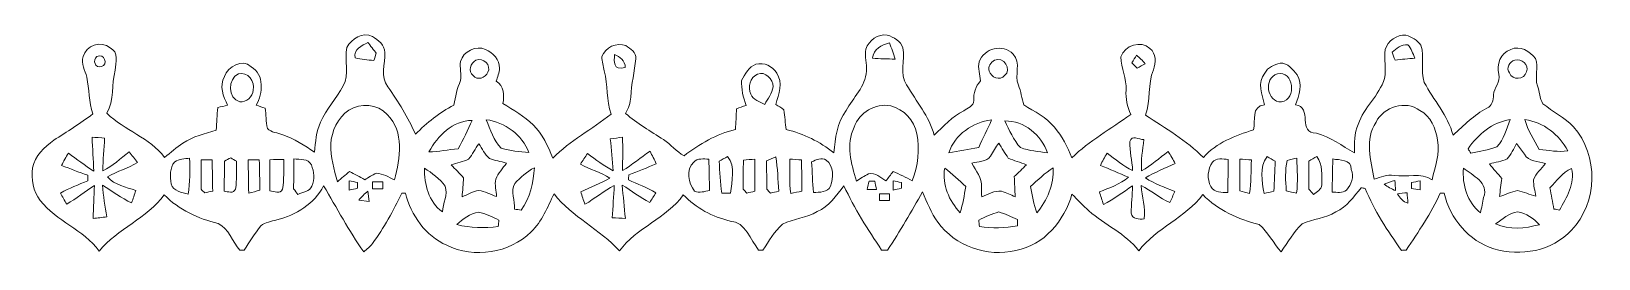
# Model space of a CAD drawing. Header units: centimetres. Extents: x -16.4 to 16.5, y -2.4 to 2.3.
import ezdxf

# ---------------------------------------------------------------- set-up
doc = ezdxf.new("R2010")
doc.units = ezdxf.units.CM
doc.header["$MEASUREMENT"] = 0
doc.layers.add('Layer 1', color=7, linetype='Continuous')

msp = doc.modelspace()

# ---------------------------------------------------------------- linework, layer by layer
at = {"layer": 'Layer 1', "color": 251, "lineweight": 9}
for points, knots in [([(-9.74378, 2.01376), (-9.65771, 2.19615), (-9.4097, 2.34996), (-9.2125, 2.24342), (-9.2125, 2.24342), (-9.0922, 2.17004), (-8.95145, 2.06633), (-8.95145, 1.90934), (-8.95145, 1.90934), (-8.94227, 1.66769), (-9.05375, 1.40593), (-8.88583, 1.1925), (-8.88583, 1.1925), (-8.6724, 0.87358), (-8.45756, 0.55326), (-8.31045, 0.1959), (-8.31045, 0.1959), (-8.07338, 0.43931), (-7.80562, 0.65028), (-7.5047, 0.80761), (-7.5047, 0.80761), (-7.47436, 0.9833), (-7.43697, 1.15686), (-7.36359, 1.31949), (-7.36359, 1.31949), (-7.34807, 1.45285), (-7.38264, 1.58902), (-7.36641, 1.72272), (-7.36641, 1.72272), (-7.30256, 1.93227), (-7.04221, 2.0628), (-6.83866, 1.97284), (-6.83866, 1.97284), (-6.68767, 1.90264), (-6.54515, 1.75694), (-6.54585, 1.58055), (-6.54585, 1.58055), (-6.55361, 1.48636), (-6.58748, 1.39675), (-6.61535, 1.30715), (-6.61535, 1.30715), (-6.45413, 1.20237), (-6.44496, 1.01681), (-6.47706, 0.83936), (-6.47706, 0.83936), (-6.25622, 0.70531), (-6.02868, 0.57372), (-5.83995, 0.39451), (-5.83995, 0.39451), (-5.64662, 0.20189), (-5.53373, -0.05175), (-5.43002, -0.29976), (-5.43002, -0.29976), (-5.06877, 0.06608), (-4.60663, 0.30103), (-4.20764, 0.62029), (-4.20764, 0.62029), (-4.31065, 0.90992), (-4.27996, 1.22566), (-4.35369, 1.52164), (-4.35369, 1.52164), (-4.37415, 1.62112), (-4.40449, 1.7206), (-4.40096, 1.8215), (-4.40096, 1.8215), (-4.33817, 2.01447), (-4.08946, 2.12841), (-3.90178, 2.05151), (-3.90178, 2.05151), (-3.80689, 1.99083), (-3.68059, 1.90758), (-3.694, 1.77811), (-3.694, 1.77811), (-3.71693, 1.50929), (-3.78713, 1.24753), (-3.79666, 0.9766), (-3.79666, 0.9766), (-3.80089, 0.85453), (-3.8471, 0.73988), (-3.90743, 0.63475), (-3.90743, 0.63475), (-3.66542, 0.41991), (-3.38108, 0.26469), (-3.11333, 0.08548), (-3.11333, 0.08548), (-2.96057, -0.01612), (-2.83957, -0.16182), (-2.68047, -0.2546), (-2.68047, -0.2546), (-2.35873, -0.0066), (-2.00278, 0.20154), (-1.60344, 0.29679), (-1.60344, 0.29679), (-1.59673, 0.44284), (-1.58933, 0.58748), (-1.58262, 0.73247), (-1.58262, 0.73247), (-1.5163, 0.75576), (-1.44927, 0.77833), (-1.3826, 0.80126), (-1.3826, 0.80126), (-1.44186, 0.96919), (-1.48173, 1.14628), (-1.47926, 1.32479), (-1.47926, 1.32479), (-1.39918, 1.44932), (-1.32792, 1.6123), (-1.17481, 1.66204), (-1.17481, 1.66204), (-1.0076, 1.70967), (-0.82098, 1.62394), (-0.7409, 1.47295), (-0.7409, 1.47295), (-0.6012, 1.27893), (-0.70138, 1.03198), (-0.75783, 0.82243), (-0.75783, 0.82243), (-0.70174, 0.78574), (-0.64106, 0.7547), (-0.59273, 0.70707), (-0.59273, 0.70707), (-0.57262, 0.57055), (-0.55851, 0.43191), (-0.54228, 0.29397), (-0.54228, 0.29397), (-0.17398, 0.21177), (0.16363, 0.04314), (0.45855, -0.19075), (0.45855, -0.19075), (0.47972, 0.11793), (0.53016, 0.43438), (0.7122, 0.69331), (0.7122, 0.69331), (0.85895, 0.96495), (1.12036, 1.19391), (1.14082, 1.51917), (1.14082, 1.51917), (1.1507, 1.67227), (1.10166, 1.82644), (1.12389, 1.97848), (1.12389, 1.97848), (1.18598, 2.15911), (1.38353, 2.3041), (1.57721, 2.27341), (1.57721, 2.27341), (1.70774, 2.22472), (1.86507, 2.14888), (1.90459, 2.00353), (1.90459, 2.00353), (1.95397, 1.74812), (1.82239, 1.46166), (1.98184, 1.22918), (1.98184, 1.22918), (2.18787, 0.88734), (2.45069, 0.57196), (2.55934, 0.17967), (2.55934, 0.17967), (2.75337, 0.36453), (2.93611, 0.56949), (3.17952, 0.69085), (3.17952, 0.69085), (3.25855, 0.74588), (3.38766, 0.78468), (3.38978, 0.90075), (3.38978, 0.90075), (3.38237, 1.05491), (3.42259, 1.20308), (3.53054, 1.31279), (3.53054, 1.31279), (3.52031, 1.44614), (3.46774, 1.5809), (3.50126, 1.71355), (3.50126, 1.71355), (3.60109, 1.99224), (4.0015, 2.10372), (4.2114, 1.87265), (4.2114, 1.87265), (4.39625, 1.69803), (4.22798, 1.43344), (4.32676, 1.22636), (4.32676, 1.22636), (4.37332, 1.09125), (4.39872, 0.95084), (4.43471, 0.81185), (4.43471, 0.81185), (4.65907, 0.67109), (4.91378, 0.55749), (5.07959, 0.34265), (5.07959, 0.34265), (5.24398, 0.15744), (5.35405, -0.06763), (5.4433, -0.29658), (5.4433, -0.29658), (5.81019, 0.06466), (6.26562, 0.30984), (6.67696, 0.61359), (6.67696, 0.61359), (6.60994, 0.7741), (6.56443, 0.94414), (6.57889, 1.12053), (6.57889, 1.12053), (6.59794, 1.36042), (6.47941, 1.57984), (6.46882, 1.81621), (6.46882, 1.81621), (6.54926, 2.05927), (6.88969, 2.17075), (7.07913, 1.98977), (7.07913, 1.98977), (7.21495, 1.8857), (7.20754, 1.6945), (7.15357, 1.54704), (7.15357, 1.54704), (7.0315, 1.24435), (7.09218, 0.90463), (6.98705, 0.5963), (6.98705, 0.5963), (7.40439, 0.32113), (7.84783, 0.07101), (8.1992, -0.29023), (8.1992, -0.29023), (8.4719, 0.02621), (8.86665, 0.16591), (9.25259, 0.28938), (9.25259, 0.28938), (9.29563, 0.47988), (9.19333, 0.78433), (9.4826, 0.8115), (9.4826, 0.8115), (9.42545, 1.02493), (9.31997, 1.28316), (9.48966, 1.47366), (9.48966, 1.47366), (9.54575, 1.59995), (9.68475, 1.6564), (9.80963, 1.68568), (9.80963, 1.68568), (9.9645, 1.69379), (10.0795, 1.55268), (10.16135, 1.43873), (10.16135, 1.43873), (10.29682, 1.24718), (10.19769, 1.01223), (10.13242, 0.81396), (10.13242, 0.81396), (10.48979, 0.77128), (10.16911, 0.20472), (10.56881, 0.2213), (10.56881, 0.2213), (10.8595, 0.13593), (11.10503, -0.04717), (11.36855, -0.19075), (11.36855, -0.19075), (11.36926, 0.01034), (11.35162, 0.21706), (11.44405, 0.40404), (11.44405, 0.40404), (11.56364, 0.75964), (11.8829, 1.00588), (11.99615, 1.36395), (11.99615, 1.36395), (12.0286, 1.56397), (11.9898, 1.76752), (12.00744, 1.96825), (12.00744, 1.96825), (12.06247, 2.14958), (12.25191, 2.29069), (12.44276, 2.27199), (12.44276, 2.27199), (12.56165, 2.23354), (12.68583, 2.16581), (12.75815, 2.06103), (12.75815, 2.06103), (12.83929, 1.81091), (12.74368, 1.53257), (12.828, 1.28386), (12.828, 1.28386), (13.02097, 0.91239), (13.32118, 0.59524), (13.43054, 0.18143), (13.43054, 0.18143), (13.65773, 0.3804), (13.87045, 0.60265), (14.14068, 0.74447), (14.14068, 0.74447), (14.24828, 0.78962), (14.27368, 0.91274), (14.27862, 1.01963), (14.27862, 1.01963), (14.29097, 1.17203), (14.42537, 1.29304), (14.38939, 1.45249), (14.38939, 1.45249), (14.33083, 1.6564), (14.42925, 1.90369), (14.63916, 1.97002), (14.63916, 1.97002), (14.83248, 2.06703), (15.04274, 1.92945), (15.16092, 1.78093), (15.16092, 1.78093), (15.22759, 1.5989), (15.13869, 1.39711), (15.19796, 1.21225), (15.19796, 1.21225), (15.2477, 1.09407), (15.24347, 0.94696), (15.31543, 0.83725), (15.31543, 0.83725), (15.5204, 0.66545), (15.76875, 0.54797), (15.95643, 0.35359), (15.95643, 0.35359), (16.48172, -0.23802), (16.46796, -1.24097), (15.91057, -1.80717), (15.91057, -1.80717), (15.51299, -2.24815), (14.83883, -2.36809), (14.28567, -2.19805), (14.28567, -2.19805), (13.75933, -2.03824), (13.36669, -1.56658), (13.24639, -1.03741), (13.24639, -1.03741), (13.22593, -1.036), (13.18465, -1.03389), (13.16384, -1.03247), (13.16384, -1.03247), (12.97228, -1.45722), (12.70805, -1.8421), (12.44805, -2.22663), (12.44805, -2.22663), (12.42301, -2.22804), (12.37362, -2.23051), (12.34857, -2.23192), (12.34857, -2.23192), (12.05788, -1.82305), (11.78025, -1.40113), (11.5908, -0.9344), (11.5908, -0.9344), (11.56964, -0.93193), (11.5266, -0.92664), (11.50508, -0.92382), (11.50508, -0.92382), (11.34845, -1.10867), (11.20592, -1.32387), (10.97768, -1.42688), (10.97768, -1.42688), (10.76142, -1.56164), (10.4979, -1.57152), (10.26965, -1.67382), (10.26965, -1.67382), (10.09397, -1.84457), (9.97261, -2.06435), (9.82692, -2.2612), (9.82692, -2.2612), (9.66323, -2.08093), (9.55669, -1.84598), (9.36866, -1.69182), (9.36866, -1.69182), (8.93015, -1.58034), (8.50612, -1.39301), (8.18579, -1.06564), (8.18579, -1.06564), (7.82349, -1.55176), (7.2153, -1.76096), (6.847, -2.23933), (6.847, -2.23933), (6.56795, -1.87914), (6.13615, -1.70028), (5.80137, -1.4043), (5.80137, -1.4043), (5.67507, -1.29635), (5.56254, -1.17323), (5.44647, -1.05611), (5.44647, -1.05611), (5.28737, -1.61421), (4.86369, -2.12362), (4.27172, -2.23439), (4.27172, -2.23439), (3.66777, -2.38079), (3.00208, -2.14372), (2.63484, -1.64384), (2.63484, -1.64384), (2.49902, -1.44769), (2.40518, -1.22756), (2.31734, -1.00743), (2.31734, -1.00743), (2.08168, -1.42018), (1.84708, -1.83363), (1.57897, -2.22663), (1.57897, -2.22663), (1.53805, -2.22627), (1.49783, -2.22627), (1.45762, -2.22627), (1.45762, -2.22627), (1.16728, -1.79483), (0.88682, -1.35632), (0.66951, -0.8829), (0.66951, -0.8829), (0.50582, -1.08363), (0.35236, -1.31187), (0.10718, -1.42018), (0.10718, -1.42018), (-0.11507, -1.55882), (-0.38882, -1.56799), (-0.61919, -1.68406), (-0.61919, -1.68406), (-0.78887, -1.83716), (-0.90458, -2.03895), (-1.02841, -2.22839), (-1.02841, -2.22839), (-1.05099, -2.22804), (-1.09614, -2.22769), (-1.11872, -2.22733), (-1.11872, -2.22733), (-1.29299, -2.00861), (-1.38613, -1.64631), (-1.7128, -1.61809), (-1.7128, -1.61809), (-2.08568, -1.53554), (-2.43105, -1.34362), (-2.6967, -1.06881), (-2.6967, -1.06881), (-3.05053, -1.56517), (-3.67989, -1.75461), (-4.03655, -2.24391), (-4.03655, -2.24391), (-4.44083, -1.78495), (-5.03032, -1.53801), (-5.40603, -1.048), (-5.40603, -1.048), (-5.53938, -1.32846), (-5.65968, -1.62691), (-5.88651, -1.84633), (-5.88651, -1.84633), (-6.33701, -2.29648), (-7.0856, -2.40478), (-7.65216, -2.12467), (-7.65216, -2.12467), (-8.09808, -1.93135), (-8.40182, -1.49673), (-8.51929, -1.03424), (-8.51929, -1.03424), (-8.53799, -1.03494), (-8.57574, -1.03706), (-8.59479, -1.03812), (-8.59479, -1.03812), (-8.774, -1.40254), (-8.96908, -1.76096), (-9.20933, -2.0894), (-9.20933, -2.0894), (-9.25907, -2.15784), (-9.32715, -2.20969), (-9.39277, -2.26191), (-9.39277, -2.26191), (-9.70604, -1.82129), (-9.95721, -1.34327), (-10.2352, -0.88149), (-10.2352, -0.88149), (-10.42676, -1.2586), (-10.81376, -1.49391), (-11.21451, -1.5948), (-11.21451, -1.5948), (-11.32811, -1.63008), (-11.45934, -1.63608), (-11.55001, -1.72039), (-11.55001, -1.72039), (-11.67736, -1.8802), (-11.78355, -2.05588), (-11.89502, -2.22698), (-11.89502, -2.22698), (-11.91795, -2.22769), (-11.96381, -2.22874), (-11.98675, -2.22945), (-11.98675, -2.22945), (-12.14267, -2.05059), (-12.22275, -1.77966), (-12.44324, -1.66747), (-12.44324, -1.66747), (-12.8634, -1.5687), (-13.26733, -1.38384), (-13.57248, -1.07199), (-13.57248, -1.07199), (-13.94008, -1.56023), (-14.54544, -1.78001), (-14.93632, -2.24603), (-14.93632, -2.24603), (-15.26299, -1.79518), (-15.83273, -1.62338), (-16.1714, -1.18734), (-16.1714, -1.18734), (-16.32203, -0.99296), (-16.35731, -0.74179), (-16.33261, -0.50296), (-16.33261, -0.50296), (-16.27935, -0.25389), (-16.0832, -0.07151), (-15.88494, 0.07137), (-15.88494, 0.07137), (-15.61295, 0.2534), (-15.32967, 0.41991), (-15.07179, 0.62205), (-15.07179, 0.62205), (-15.15151, 0.87147), (-15.14446, 1.13817), (-15.19526, 1.39323), (-15.19526, 1.39323), (-15.22701, 1.53398), (-15.32438, 1.67263), (-15.27146, 1.82115), (-15.27146, 1.82115), (-15.21925, 2.0568), (-14.88975, 2.16793), (-14.70913, 2.00283), (-14.70913, 2.00283), (-14.51969, 1.92345), (-14.58107, 1.69661), (-14.60295, 1.53681), (-14.60295, 1.53681), (-14.67738, 1.24012), (-14.62341, 0.91168), (-14.77334, 0.63581), (-14.77334, 0.63581), (-14.4068, 0.27845), (-13.87905, 0.12675), (-13.56437, -0.28952), (-13.56437, -0.28952), (-13.43843, -0.18581), (-13.31531, -0.07821), (-13.18019, 0.01351), (-13.18019, 0.01351), (-12.971, 0.15286), (-12.72158, 0.21036), (-12.48522, 0.28374), (-12.48522, 0.28374), (-12.47393, 0.44143), (-12.46511, 0.59912), (-12.4503, 0.75646), (-12.4503, 0.75646), (-12.38186, 0.77198), (-12.31342, 0.78786), (-12.24498, 0.80409), (-12.24498, 0.80409), (-12.336, 0.98541), (-12.42348, 1.21049), (-12.31271, 1.4031), (-12.31271, 1.4031), (-12.23616, 1.61442), (-11.94265, 1.78657), (-11.74933, 1.61054), (-11.74933, 1.61054), (-11.46851, 1.44261), (-11.50803, 1.05562), (-11.6449, 0.80338), (-11.6449, 0.80338), (-11.58246, 0.78398), (-11.51967, 0.76493), (-11.45687, 0.74553), (-11.45687, 0.74553), (-11.43888, 0.60547), (-11.44206, 0.46048), (-11.41136, 0.32078), (-11.41136, 0.32078), (-11.33164, 0.23188), (-11.19582, 0.23153), (-11.08998, 0.18426), (-11.08998, 0.18426), (-10.84586, 0.10629), (-10.63173, -0.03447), (-10.42394, -0.18052), (-10.42394, -0.18052), (-10.40701, 0.03221), (-10.3869, 0.25199), (-10.29694, 0.44813), (-10.29694, 0.44813), (-10.18088, 0.72542), (-9.9685, 0.94626), (-9.82457, 1.20731), (-9.82457, 1.20731), (-9.68805, 1.4539), (-9.80693, 1.75165), (-9.74378, 2.01376), (-9.74378, 2.01376), (-9.74378, 2.01376), (-9.74378, 2.01376), (-9.74378, 2.01376)], [0, 0, 0, 0, 0.00675676, 0.00675676, 0.00675676, 0.00675676, 0.01351351, 0.01351351, 0.01351351, 0.01351351, 0.02027027, 0.02027027, 0.02027027, 0.02027027, 0.02702703, 0.02702703, 0.02702703, 0.02702703, 0.03378378, 0.03378378, 0.03378378, 0.03378378, 0.04054054, 0.04054054, 0.04054054, 0.04054054, 0.0472973, 0.0472973, 0.0472973, 0.0472973, 0.05405405, 0.05405405, 0.05405405, 0.05405405, 0.06081081, 0.06081081, 0.06081081, 0.06081081, 0.06756757, 0.06756757, 0.06756757, 0.06756757, 0.07432432, 0.07432432, 0.07432432, 0.07432432, 0.08108108, 0.08108108, 0.08108108, 0.08108108, 0.08783784, 0.08783784, 0.08783784, 0.08783784, 0.09459459, 0.09459459, 0.09459459, 0.09459459, 0.10135135, 0.10135135, 0.10135135, 0.10135135, 0.10810811, 0.10810811, 0.10810811, 0.10810811, 0.11486486, 0.11486486, 0.11486486, 0.11486486, 0.12162162, 0.12162162, 0.12162162, 0.12162162, 0.12837838, 0.12837838, 0.12837838, 0.12837838, 0.13513514, 0.13513514, 0.13513514, 0.13513514, 0.14189189, 0.14189189, 0.14189189, 0.14189189, 0.14864865, 0.14864865, 0.14864865, 0.14864865, 0.15540541, 0.15540541, 0.15540541, 0.15540541, 0.16216216, 0.16216216, 0.16216216, 0.16216216, 0.16891892, 0.16891892, 0.16891892, 0.16891892, 0.17567568, 0.17567568, 0.17567568, 0.17567568, 0.18243243, 0.18243243, 0.18243243, 0.18243243, 0.18918919, 0.18918919, 0.18918919, 0.18918919, 0.19594595, 0.19594595, 0.19594595, 0.19594595, 0.2027027, 0.2027027, 0.2027027, 0.2027027, 0.20945946, 0.20945946, 0.20945946, 0.20945946, 0.21621622, 0.21621622, 0.21621622, 0.21621622, 0.22297297, 0.22297297, 0.22297297, 0.22297297, 0.22972973, 0.22972973, 0.22972973, 0.22972973, 0.23648649, 0.23648649, 0.23648649, 0.23648649, 0.24324324, 0.24324324, 0.24324324, 0.24324324, 0.25, 0.25, 0.25, 0.25, 0.25675676, 0.25675676, 0.25675676, 0.25675676, 0.26351351, 0.26351351, 0.26351351, 0.26351351, 0.27027027, 0.27027027, 0.27027027, 0.27027027, 0.27702703, 0.27702703, 0.27702703, 0.27702703, 0.28378378, 0.28378378, 0.28378378, 0.28378378, 0.29054054, 0.29054054, 0.29054054, 0.29054054, 0.2972973, 0.2972973, 0.2972973, 0.2972973, 0.30405405, 0.30405405, 0.30405405, 0.30405405, 0.31081081, 0.31081081, 0.31081081, 0.31081081, 0.31756757, 0.31756757, 0.31756757, 0.31756757, 0.32432432, 0.32432432, 0.32432432, 0.32432432, 0.33108108, 0.33108108, 0.33108108, 0.33108108, 0.33783784, 0.33783784, 0.33783784, 0.33783784, 0.34459459, 0.34459459, 0.34459459, 0.34459459, 0.35135135, 0.35135135, 0.35135135, 0.35135135, 0.35810811, 0.35810811, 0.35810811, 0.35810811, 0.36486486, 0.36486486, 0.36486486, 0.36486486, 0.37162162, 0.37162162, 0.37162162, 0.37162162, 0.37837838, 0.37837838, 0.37837838, 0.37837838, 0.38513514, 0.38513514, 0.38513514, 0.38513514, 0.39189189, 0.39189189, 0.39189189, 0.39189189, 0.39864865, 0.39864865, 0.39864865, 0.39864865, 0.40540541, 0.40540541, 0.40540541, 0.40540541, 0.41216216, 0.41216216, 0.41216216, 0.41216216, 0.41891892, 0.41891892, 0.41891892, 0.41891892, 0.42567568, 0.42567568, 0.42567568, 0.42567568, 0.43243243, 0.43243243, 0.43243243, 0.43243243, 0.43918919, 0.43918919, 0.43918919, 0.43918919, 0.44594595, 0.44594595, 0.44594595, 0.44594595, 0.4527027, 0.4527027, 0.4527027, 0.4527027, 0.45945946, 0.45945946, 0.45945946, 0.45945946, 0.46621622, 0.46621622, 0.46621622, 0.46621622, 0.47297297, 0.47297297, 0.47297297, 0.47297297, 0.47972973, 0.47972973, 0.47972973, 0.47972973, 0.48648649, 0.48648649, 0.48648649, 0.48648649, 0.49324324, 0.49324324, 0.49324324, 0.49324324, 0.5, 0.5, 0.5, 0.5, 0.50675676, 0.50675676, 0.50675676, 0.50675676, 0.51351351, 0.51351351, 0.51351351, 0.51351351, 0.52027027, 0.52027027, 0.52027027, 0.52027027, 0.52702703, 0.52702703, 0.52702703, 0.52702703, 0.53378378, 0.53378378, 0.53378378, 0.53378378, 0.54054054, 0.54054054, 0.54054054, 0.54054054, 0.5472973, 0.5472973, 0.5472973, 0.5472973, 0.55405405, 0.55405405, 0.55405405, 0.55405405, 0.56081081, 0.56081081, 0.56081081, 0.56081081, 0.56756757, 0.56756757, 0.56756757, 0.56756757, 0.57432432, 0.57432432, 0.57432432, 0.57432432, 0.58108108, 0.58108108, 0.58108108, 0.58108108, 0.58783784, 0.58783784, 0.58783784, 0.58783784, 0.59459459, 0.59459459, 0.59459459, 0.59459459, 0.60135135, 0.60135135, 0.60135135, 0.60135135, 0.60810811, 0.60810811, 0.60810811, 0.60810811, 0.61486486, 0.61486486, 0.61486486, 0.61486486, 0.62162162, 0.62162162, 0.62162162, 0.62162162, 0.62837838, 0.62837838, 0.62837838, 0.62837838, 0.63513514, 0.63513514, 0.63513514, 0.63513514, 0.64189189, 0.64189189, 0.64189189, 0.64189189, 0.64864865, 0.64864865, 0.64864865, 0.64864865, 0.65540541, 0.65540541, 0.65540541, 0.65540541, 0.66216216, 0.66216216, 0.66216216, 0.66216216, 0.66891892, 0.66891892, 0.66891892, 0.66891892, 0.67567568, 0.67567568, 0.67567568, 0.67567568, 0.68243243, 0.68243243, 0.68243243, 0.68243243, 0.68918919, 0.68918919, 0.68918919, 0.68918919, 0.69594595, 0.69594595, 0.69594595, 0.69594595, 0.7027027, 0.7027027, 0.7027027, 0.7027027, 0.70945946, 0.70945946, 0.70945946, 0.70945946, 0.71621622, 0.71621622, 0.71621622, 0.71621622, 0.72297297, 0.72297297, 0.72297297, 0.72297297, 0.72972973, 0.72972973, 0.72972973, 0.72972973, 0.73648649, 0.73648649, 0.73648649, 0.73648649, 0.74324324, 0.74324324, 0.74324324, 0.74324324, 0.75, 0.75, 0.75, 0.75, 0.75675676, 0.75675676, 0.75675676, 0.75675676, 0.76351351, 0.76351351, 0.76351351, 0.76351351, 0.77027027, 0.77027027, 0.77027027, 0.77027027, 0.77702703, 0.77702703, 0.77702703, 0.77702703, 0.78378378, 0.78378378, 0.78378378, 0.78378378, 0.79054054, 0.79054054, 0.79054054, 0.79054054, 0.7972973, 0.7972973, 0.7972973, 0.7972973, 0.80405405, 0.80405405, 0.80405405, 0.80405405, 0.81081081, 0.81081081, 0.81081081, 0.81081081, 0.81756757, 0.81756757, 0.81756757, 0.81756757, 0.82432432, 0.82432432, 0.82432432, 0.82432432, 0.83108108, 0.83108108, 0.83108108, 0.83108108, 0.83783784, 0.83783784, 0.83783784, 0.83783784, 0.84459459, 0.84459459, 0.84459459, 0.84459459, 0.85135135, 0.85135135, 0.85135135, 0.85135135, 0.85810811, 0.85810811, 0.85810811, 0.85810811, 0.86486486, 0.86486486, 0.86486486, 0.86486486, 0.87162162, 0.87162162, 0.87162162, 0.87162162, 0.87837838, 0.87837838, 0.87837838, 0.87837838, 0.88513514, 0.88513514, 0.88513514, 0.88513514, 0.89189189, 0.89189189, 0.89189189, 0.89189189, 0.89864865, 0.89864865, 0.89864865, 0.89864865, 0.90540541, 0.90540541, 0.90540541, 0.90540541, 0.91216216, 0.91216216, 0.91216216, 0.91216216, 0.91891892, 0.91891892, 0.91891892, 0.91891892, 0.92567568, 0.92567568, 0.92567568, 0.92567568, 0.93243243, 0.93243243, 0.93243243, 0.93243243, 0.93918919, 0.93918919, 0.93918919, 0.93918919, 0.94594595, 0.94594595, 0.94594595, 0.94594595, 0.9527027, 0.9527027, 0.9527027, 0.9527027, 0.95945946, 0.95945946, 0.95945946, 0.95945946, 0.96621622, 0.96621622, 0.96621622, 0.96621622, 0.97297297, 0.97297297, 0.97297297, 0.97297297, 0.97972973, 0.97972973, 0.97972973, 0.97972973, 0.98648649, 0.98648649, 0.98648649, 0.98648649, 1, 1, 1, 1]), ([(-9.57163, 1.79363), (-9.44181, 1.7714), (-9.31128, 1.75341), (-9.17969, 1.74001), (-9.17969, 1.74001), (-9.16346, 1.79151), (-9.14724, 1.84231), (-9.13101, 1.89346), (-9.13101, 1.89346), (-9.1744, 1.9492), (-9.26154, 2.06068), (-9.30528, 2.11642), (-9.30528, 2.11642), (-9.42981, 2.05398), (-9.61326, 1.98025), (-9.57163, 1.79363), (-9.57163, 1.79363), (-9.57163, 1.79363), (-9.57163, 1.79363), (-9.57163, 1.79363)], [0, 0, 0, 0, 0.16666667, 0.16666667, 0.16666667, 0.16666667, 0.33333333, 0.33333333, 0.33333333, 0.33333333, 0.5, 0.5, 0.5, 0.5, 0.66666667, 0.66666667, 0.66666667, 0.66666667, 1, 1, 1, 1]), ([(1.26712, 1.78657), (1.42446, 1.77811), (1.58144, 1.77352), (1.73984, 1.76893), (1.73984, 1.76893), (1.70915, 1.88606), (1.66646, 1.9993), (1.62095, 2.11113), (1.62095, 2.11113), (1.45973, 2.06456), (1.28722, 1.98025), (1.26712, 1.78657), (1.26712, 1.78657), (1.26712, 1.78657), (1.26712, 1.78657), (1.26712, 1.78657)], [0, 0, 0, 0, 0.2, 0.2, 0.2, 0.2, 0.4, 0.4, 0.4, 0.4, 0.6, 0.6, 0.6, 0.6, 1, 1, 1, 1]), ([(12.15207, 1.91393), (12.17289, 1.85995), (12.19441, 1.80562), (12.21593, 1.75094), (12.21593, 1.75094), (12.35422, 1.76329), (12.49321, 1.7767), (12.63256, 1.79081), (12.63256, 1.79081), (12.58564, 1.88711), (12.55883, 1.99436), (12.48157, 2.07197), (12.48157, 2.07197), (12.34434, 2.08432), (12.24909, 1.98942), (12.15207, 1.91393), (12.15207, 1.91393), (12.15207, 1.91393), (12.15207, 1.91393), (12.15207, 1.91393)], [0, 0, 0, 0, 0.16666667, 0.16666667, 0.16666667, 0.16666667, 0.33333333, 0.33333333, 0.33333333, 0.33333333, 0.5, 0.5, 0.5, 0.5, 0.66666667, 0.66666667, 0.66666667, 0.66666667, 1, 1, 1, 1]), ([(-14.98324, 1.8215), (-15.08343, 1.75588), (-15.02063, 1.56468), (-14.88975, 1.61406), (-14.88975, 1.61406), (-14.73383, 1.64758), (-14.8319, 1.90581), (-14.98324, 1.8215), (-14.98324, 1.8215), (-14.98324, 1.8215), (-14.98324, 1.8215), (-14.98324, 1.8215)], [0, 0, 0, 0, 0.25, 0.25, 0.25, 0.25, 0.5, 0.5, 0.5, 0.5, 1, 1, 1, 1]), ([(-7.04151, 1.7453), (-7.15898, 1.69097), (-7.21472, 1.51211), (-7.10218, 1.42462), (-7.10218, 1.42462), (-7.0154, 1.31561), (-6.83725, 1.37665), (-6.79174, 1.49447), (-6.79174, 1.49447), (-6.7099, 1.63558), (-6.89299, 1.81903), (-7.04151, 1.7453), (-7.04151, 1.7453), (-7.04151, 1.7453), (-7.04151, 1.7453), (-7.04151, 1.7453)], [0, 0, 0, 0, 0.2, 0.2, 0.2, 0.2, 0.4, 0.4, 0.4, 0.4, 0.6, 0.6, 0.6, 0.6, 1, 1, 1, 1]), ([(-4.13638, 1.86489), (-4.14908, 1.71884), (-4.1766, 1.52446), (-3.91237, 1.5936), (-3.91237, 1.5936), (-3.91695, 1.74212), (-4.02349, 1.81303), (-4.13638, 1.86489), (-4.13638, 1.86489), (-4.13638, 1.86489), (-4.13638, 1.86489), (-4.13638, 1.86489)], [0, 0, 0, 0, 0.25, 0.25, 0.25, 0.25, 0.5, 0.5, 0.5, 0.5, 1, 1, 1, 1]), ([(3.82334, 1.74636), (3.7482, 1.7005), (3.67482, 1.61265), (3.71434, 1.51917), (3.71434, 1.51917), (3.7482, 1.38758), (3.94011, 1.30715), (4.03501, 1.42462), (4.03501, 1.42462), (4.19552, 1.55056), (4.01279, 1.83737), (3.82334, 1.74636), (3.82334, 1.74636), (3.82334, 1.74636), (3.82334, 1.74636), (3.82334, 1.74636)], [0, 0, 0, 0, 0.2, 0.2, 0.2, 0.2, 0.4, 0.4, 0.4, 0.4, 0.6, 0.6, 0.6, 0.6, 1, 1, 1, 1]), ([(6.79902, 1.85466), (6.76622, 1.79998), (6.73411, 1.74494), (6.70236, 1.68991), (6.70236, 1.68991), (6.73976, 1.65252), (6.77715, 1.61512), (6.8149, 1.57738), (6.8149, 1.57738), (6.86958, 1.60948), (6.92426, 1.64193), (6.97965, 1.67404), (6.97965, 1.67404), (6.92285, 1.73789), (6.86252, 1.79821), (6.79902, 1.85466), (6.79902, 1.85466), (6.79902, 1.85466), (6.79902, 1.85466), (6.79902, 1.85466)], [0, 0, 0, 0, 0.16666667, 0.16666667, 0.16666667, 0.16666667, 0.33333333, 0.33333333, 0.33333333, 0.33333333, 0.5, 0.5, 0.5, 0.5, 0.66666667, 0.66666667, 0.66666667, 0.66666667, 1, 1, 1, 1]), ([(14.72277, 1.746), (14.61199, 1.71743), (14.53438, 1.5802), (14.61235, 1.48142), (14.61235, 1.48142), (14.67161, 1.31985), (14.92914, 1.33749), (14.96971, 1.50259), (14.96971, 1.50259), (15.03921, 1.64723), (14.86141, 1.79821), (14.72277, 1.746), (14.72277, 1.746), (14.72277, 1.746), (14.72277, 1.746), (14.72277, 1.746)], [0, 0, 0, 0, 0.2, 0.2, 0.2, 0.2, 0.4, 0.4, 0.4, 0.4, 0.6, 0.6, 0.6, 0.6, 1, 1, 1, 1]), ([(-12.01567, 1.46061), (-12.25027, 1.36747), (-12.24075, 0.94167), (-11.98886, 0.87711), (-11.98886, 0.87711), (-11.85057, 0.857), (-11.71722, 0.98436), (-11.71123, 1.11982), (-11.71123, 1.11982), (-11.66254, 1.29515), (-11.82941, 1.52164), (-12.01567, 1.46061), (-12.01567, 1.46061), (-12.01567, 1.46061), (-12.01567, 1.46061), (-12.01567, 1.46061)], [0, 0, 0, 0, 0.2, 0.2, 0.2, 0.2, 0.4, 0.4, 0.4, 0.4, 0.6, 0.6, 0.6, 0.6, 1, 1, 1, 1]), ([(-1.1413, 1.4532), (-1.29793, 1.38935), (-1.34873, 1.18544), (-1.28276, 1.03692), (-1.28276, 1.03692), (-1.2369, 0.91451), (-1.08909, 0.87923), (-0.9896, 0.81996), (-0.9896, 0.81996), (-0.93175, 0.94273), (-0.83368, 1.0535), (-0.81463, 1.19108), (-0.81463, 1.19108), (-0.81851, 1.34419), (-0.97973, 1.52834), (-1.1413, 1.4532), (-1.1413, 1.4532), (-1.1413, 1.4532), (-1.1413, 1.4532), (-1.1413, 1.4532)], [0, 0, 0, 0, 0.16666667, 0.16666667, 0.16666667, 0.16666667, 0.33333333, 0.33333333, 0.33333333, 0.33333333, 0.5, 0.5, 0.5, 0.5, 0.66666667, 0.66666667, 0.66666667, 0.66666667, 1, 1, 1, 1]), ([(9.75142, 1.4592), (9.45156, 1.37523), (9.52882, 0.85877), (9.83962, 0.8757), (9.83962, 0.8757), (10.16417, 0.93144), (10.09185, 1.54351), (9.75142, 1.4592), (9.75142, 1.4592), (9.75142, 1.4592), (9.75142, 1.4592), (9.75142, 1.4592)], [0, 0, 0, 0, 0.25, 0.25, 0.25, 0.25, 0.5, 0.5, 0.5, 0.5, 1, 1, 1, 1]), ([(-9.7071, 0.70178), (-9.9357, 0.53986), (-10.06693, 0.26681), (-10.08492, -0.00942), (-10.08492, -0.00942), (-10.08492, -0.27718), (-10.01542, -0.53859), (-9.94593, -0.79576), (-9.94593, -0.79576), (-9.86126, -0.72485), (-9.778, -0.65289), (-9.69263, -0.58304), (-9.69263, -0.58304), (-9.58433, -0.63701), (-9.47744, -0.69381), (-9.3716, -0.75378), (-9.3716, -0.75378), (-9.29223, -0.70721), (-9.21532, -0.65536), (-9.13066, -0.61831), (-9.13066, -0.61831), (-8.99131, -0.62749), (-8.87101, -0.69839), (-8.74825, -0.75625), (-8.74825, -0.75625), (-8.63289, -0.30681), (-8.53587, 0.24881), (-8.90241, 0.61218), (-8.90241, 0.61218), (-9.10702, 0.83125), (-9.45662, 0.85418), (-9.7071, 0.70178), (-9.7071, 0.70178), (-9.7071, 0.70178), (-9.7071, 0.70178), (-9.7071, 0.70178)], [0, 0, 0, 0, 0.1, 0.1, 0.1, 0.1, 0.2, 0.2, 0.2, 0.2, 0.3, 0.3, 0.3, 0.3, 0.4, 0.4, 0.4, 0.4, 0.5, 0.5, 0.5, 0.5, 0.6, 0.6, 0.6, 0.6, 0.7, 0.7, 0.7, 0.7, 0.8, 0.8, 0.8, 0.8, 1, 1, 1, 1]), ([(0.88224, 0.34442), (0.70338, -0.01401), (0.82332, -0.42146), (0.93057, -0.78165), (0.93057, -0.78165), (1.01312, -0.72979), (1.09461, -0.67582), (1.18139, -0.63101), (1.18139, -0.63101), (1.33097, -0.59327), (1.43645, -0.70862), (1.54899, -0.77918), (1.54899, -0.77918), (1.59873, -0.71321), (1.64812, -0.64724), (1.69856, -0.58198), (1.69856, -0.58198), (1.83297, -0.64089), (1.96632, -0.70545), (2.0965, -0.77495), (2.0965, -0.77495), (2.23302, -0.46732), (2.25172, -0.11984), (2.19845, 0.2093), (2.19845, 0.2093), (2.14306, 0.48764), (1.92117, 0.72013), (1.64776, 0.79174), (1.64776, 0.79174), (1.32568, 0.85418), (0.99089, 0.65098), (0.88224, 0.34442), (0.88224, 0.34442), (0.88224, 0.34442), (0.88224, 0.34442), (0.88224, 0.34442)], [0, 0, 0, 0, 0.1, 0.1, 0.1, 0.1, 0.2, 0.2, 0.2, 0.2, 0.3, 0.3, 0.3, 0.3, 0.4, 0.4, 0.4, 0.4, 0.5, 0.5, 0.5, 0.5, 0.6, 0.6, 0.6, 0.6, 0.7, 0.7, 0.7, 0.7, 0.8, 0.8, 0.8, 0.8, 1, 1, 1, 1]), ([(11.81729, 0.45166), (11.57775, 0.09148), (11.70334, -0.35267), (11.77919, -0.7432), (11.77919, -0.7432), (11.91536, -0.7051), (12.048, -0.63066), (12.19547, -0.667), (12.19547, -0.667), (12.46287, -0.70651), (12.75215, -0.59503), (12.9931, -0.75696), (12.9931, -0.75696), (13.0513, -0.4832), (13.16208, -0.20768), (13.10457, 0.07631), (13.10457, 0.07631), (13.06965, 0.31655), (12.96276, 0.57831), (12.73592, 0.69508), (12.73592, 0.69508), (12.43747, 0.91662), (11.97851, 0.77481), (11.81729, 0.45166), (11.81729, 0.45166), (11.81729, 0.45166), (11.81729, 0.45166), (11.81729, 0.45166)], [0, 0, 0, 0, 0.125, 0.125, 0.125, 0.125, 0.25, 0.25, 0.25, 0.25, 0.375, 0.375, 0.375, 0.375, 0.5, 0.5, 0.5, 0.5, 0.625, 0.625, 0.625, 0.625, 0.75, 0.75, 0.75, 0.75, 1, 1, 1, 1]), ([(-8.02681, -0.16887), (-7.82044, -0.16887), (-7.61759, -0.12689), (-7.41298, -0.10573), (-7.41298, -0.10573), (-7.31032, 0.08971), (-7.20802, 0.28515), (-7.12265, 0.4887), (-7.12265, 0.4887), (-7.53046, 0.47636), (-7.84055, 0.16979), (-8.02681, -0.16887), (-8.02681, -0.16887), (-8.02681, -0.16887), (-8.02681, -0.16887), (-8.02681, -0.16887)], [0, 0, 0, 0, 0.2, 0.2, 0.2, 0.2, 0.4, 0.4, 0.4, 0.4, 0.6, 0.6, 0.6, 0.6, 1, 1, 1, 1]), ([(-6.82561, 0.50246), (-6.73953, 0.29609), (-6.67038, 0.06643), (-6.51093, -0.09585), (-6.51093, -0.09585), (-6.32219, -0.14771), (-6.12675, -0.16958), (-5.93202, -0.18651), (-5.93202, -0.18651), (-6.07772, 0.18919), (-6.43155, 0.44708), (-6.82561, 0.50246), (-6.82561, 0.50246), (-6.82561, 0.50246), (-6.82561, 0.50246), (-6.82561, 0.50246)], [0, 0, 0, 0, 0.2, 0.2, 0.2, 0.2, 0.4, 0.4, 0.4, 0.4, 0.6, 0.6, 0.6, 0.6, 1, 1, 1, 1]), ([(2.86449, -0.18898), (3.07475, -0.16111), (3.28289, -0.11772), (3.49173, -0.07927), (3.49173, -0.07927), (3.57922, 0.11441), (3.68082, 0.30173), (3.75984, 0.49929), (3.75984, 0.49929), (3.36861, 0.45237), (2.99396, 0.18919), (2.86449, -0.18898), (2.86449, -0.18898), (2.86449, -0.18898), (2.86449, -0.18898), (2.86449, -0.18898)], [0, 0, 0, 0, 0.2, 0.2, 0.2, 0.2, 0.4, 0.4, 0.4, 0.4, 0.6, 0.6, 0.6, 0.6, 1, 1, 1, 1]), ([(4.03995, 0.476), (4.13202, 0.28162), (4.22057, 0.0756), (4.36803, -0.08315), (4.36803, -0.08315), (4.5476, -0.14912), (4.74515, -0.16499), (4.9353, -0.19004), (4.9353, -0.19004), (4.80512, 0.1772), (4.44176, 0.48835), (4.03995, 0.476), (4.03995, 0.476), (4.03995, 0.476), (4.03995, 0.476), (4.03995, 0.476)], [0, 0, 0, 0, 0.2, 0.2, 0.2, 0.2, 0.4, 0.4, 0.4, 0.4, 0.6, 0.6, 0.6, 0.6, 1, 1, 1, 1]), ([(13.74451, -0.10537), (13.75933, -0.12795), (13.78826, -0.1724), (13.80272, -0.19498), (13.80272, -0.19498), (13.98581, -0.15794), (14.17525, -0.13571), (14.34882, -0.06586), (14.34882, -0.06586), (14.50263, 0.08548), (14.54814, 0.31161), (14.62681, 0.50564), (14.62681, 0.50564), (14.25498, 0.44672), (13.95547, 0.19413), (13.74451, -0.10537), (13.74451, -0.10537), (13.74451, -0.10537), (13.74451, -0.10537), (13.74451, -0.10537)], [0, 0, 0, 0, 0.16666667, 0.16666667, 0.16666667, 0.16666667, 0.33333333, 0.33333333, 0.33333333, 0.33333333, 0.5, 0.5, 0.5, 0.5, 0.66666667, 0.66666667, 0.66666667, 0.66666667, 1, 1, 1, 1]), ([(14.93584, 0.50458), (15.00005, 0.28092), (15.11999, 0.07983), (15.2357, -0.12019), (15.2357, -0.12019), (15.43397, -0.13607), (15.63505, -0.18193), (15.83472, -0.15018), (15.83472, -0.15018), (15.65092, 0.19378), (15.32813, 0.44849), (14.93584, 0.50458), (14.93584, 0.50458), (14.93584, 0.50458), (14.93584, 0.50458), (14.93584, 0.50458)], [0, 0, 0, 0, 0.2, 0.2, 0.2, 0.2, 0.4, 0.4, 0.4, 0.4, 0.6, 0.6, 0.6, 0.6, 1, 1, 1, 1]), ([(-15.08378, 0.13487), (-15.07743, -0.10185), (-15.05697, -0.3375), (-15.04956, -0.57457), (-15.04956, -0.57457), (-15.2323, -0.45745), (-15.40446, -0.3248), (-15.58049, -0.19851), (-15.58049, -0.19851), (-15.63376, -0.28), (-15.68139, -0.36537), (-15.72337, -0.45357), (-15.72337, -0.45357), (-15.54169, -0.52624), (-15.35965, -0.59962), (-15.17268, -0.65782), (-15.17268, -0.65782), (-15.17233, -0.69734), (-15.17162, -0.73685), (-15.17127, -0.77706), (-15.17127, -0.77706), (-15.36706, -0.85432), (-15.56356, -0.93193), (-15.74877, -1.03247), (-15.74877, -1.03247), (-15.70608, -1.11079), (-15.66163, -1.18805), (-15.61648, -1.26496), (-15.61648, -1.26496), (-15.41504, -1.14607), (-15.23018, -1.00214), (-15.03545, -0.87372), (-15.03545, -0.87372), (-15.04356, -1.10409), (-15.05803, -1.33516), (-15.06473, -1.56587), (-15.06473, -1.56587), (-14.96913, -1.55423), (-14.87317, -1.5433), (-14.77722, -1.53236), (-14.77722, -1.53236), (-14.80826, -1.31152), (-14.85659, -1.0928), (-14.86541, -0.86984), (-14.86541, -0.86984), (-14.65868, -0.98697), (-14.47595, -1.14466), (-14.25546, -1.23709), (-14.25546, -1.23709), (-14.22547, -1.15207), (-14.19655, -1.06705), (-14.17044, -0.98097), (-14.17044, -0.98097), (-14.37188, -0.90301), (-14.61106, -0.86667), (-14.75887, -0.69698), (-14.75887, -0.69698), (-14.56026, -0.57527), (-14.33413, -0.50966), (-14.13093, -0.39677), (-14.13093, -0.39677), (-14.18914, -0.32057), (-14.24876, -0.24578), (-14.31085, -0.17276), (-14.31085, -0.17276), (-14.48759, -0.31104), (-14.65657, -0.46486), (-14.85977, -0.56504), (-14.85977, -0.56504), (-14.86083, -0.33644), (-14.8319, -0.1089), (-14.82414, 0.11899), (-14.82414, 0.11899), (-14.88905, 0.12287), (-15.01887, 0.13099), (-15.08378, 0.13487), (-15.08378, 0.13487), (-15.08378, 0.13487), (-15.08378, 0.13487), (-15.08378, 0.13487)], [0, 0, 0, 0, 0.04761905, 0.04761905, 0.04761905, 0.04761905, 0.0952381, 0.0952381, 0.0952381, 0.0952381, 0.14285714, 0.14285714, 0.14285714, 0.14285714, 0.19047619, 0.19047619, 0.19047619, 0.19047619, 0.23809524, 0.23809524, 0.23809524, 0.23809524, 0.28571429, 0.28571429, 0.28571429, 0.28571429, 0.33333333, 0.33333333, 0.33333333, 0.33333333, 0.38095238, 0.38095238, 0.38095238, 0.38095238, 0.42857143, 0.42857143, 0.42857143, 0.42857143, 0.47619048, 0.47619048, 0.47619048, 0.47619048, 0.52380952, 0.52380952, 0.52380952, 0.52380952, 0.57142857, 0.57142857, 0.57142857, 0.57142857, 0.61904762, 0.61904762, 0.61904762, 0.61904762, 0.66666667, 0.66666667, 0.66666667, 0.66666667, 0.71428571, 0.71428571, 0.71428571, 0.71428571, 0.76190476, 0.76190476, 0.76190476, 0.76190476, 0.80952381, 0.80952381, 0.80952381, 0.80952381, 0.85714286, 0.85714286, 0.85714286, 0.85714286, 0.9047619, 0.9047619, 0.9047619, 0.9047619, 1, 1, 1, 1]), ([(-4.2281, 0.09818), (-4.20235, -0.12266), (-4.17801, -0.3435), (-4.16637, -0.5654), (-4.16637, -0.5654), (-4.36145, -0.47015), (-4.52938, -0.3308), (-4.70435, -0.20415), (-4.70435, -0.20415), (-4.75586, -0.27788), (-4.8049, -0.35302), (-4.85217, -0.42993), (-4.85217, -0.42993), (-4.65108, -0.53682), (-4.42989, -0.60209), (-4.23551, -0.72203), (-4.23551, -0.72203), (-4.43518, -0.82504), (-4.6405, -0.91641), (-4.84652, -1.00566), (-4.84652, -1.00566), (-4.81936, -1.09351), (-4.78937, -1.18099), (-4.75727, -1.26778), (-4.75727, -1.26778), (-4.54701, -1.14677), (-4.36145, -0.98626), (-4.14485, -0.87655), (-4.14485, -0.87655), (-4.15261, -1.10091), (-4.17342, -1.32457), (-4.18506, -1.54894), (-4.18506, -1.54894), (-4.09405, -1.55388), (-4.00233, -1.55882), (-3.9106, -1.56376), (-3.9106, -1.56376), (-3.93283, -1.33163), (-3.95823, -1.10021), (-3.97622, -0.86808), (-3.97622, -0.86808), (-3.7829, -0.98626), (-3.60051, -1.12243), (-3.40119, -1.23074), (-3.40119, -1.23074), (-3.3571, -1.163), (-3.31335, -1.09492), (-3.27066, -1.02648), (-3.27066, -1.02648), (-3.45481, -0.91888), (-3.65555, -0.84621), (-3.84746, -0.75484), (-3.84746, -0.75484), (-3.84499, -0.73014), (-3.84005, -0.68005), (-3.83758, -0.655), (-3.83758, -0.655), (-3.64531, -0.57916), (-3.45481, -0.49943), (-3.26431, -0.41935), (-3.26431, -0.41935), (-3.30453, -0.33115), (-3.34863, -0.24472), (-3.39414, -0.15935), (-3.39414, -0.15935), (-3.59169, -0.2867), (-3.76738, -0.44545), (-3.97269, -0.56116), (-3.97269, -0.56116), (-3.96599, -0.32833), (-3.96493, -0.09514), (-3.97058, 0.13734), (-3.97058, 0.13734), (-4.05665, 0.12464), (-4.14238, 0.11158), (-4.2281, 0.09818), (-4.2281, 0.09818), (-4.2281, 0.09818), (-4.2281, 0.09818), (-4.2281, 0.09818)], [0, 0, 0, 0, 0.04761905, 0.04761905, 0.04761905, 0.04761905, 0.0952381, 0.0952381, 0.0952381, 0.0952381, 0.14285714, 0.14285714, 0.14285714, 0.14285714, 0.19047619, 0.19047619, 0.19047619, 0.19047619, 0.23809524, 0.23809524, 0.23809524, 0.23809524, 0.28571429, 0.28571429, 0.28571429, 0.28571429, 0.33333333, 0.33333333, 0.33333333, 0.33333333, 0.38095238, 0.38095238, 0.38095238, 0.38095238, 0.42857143, 0.42857143, 0.42857143, 0.42857143, 0.47619048, 0.47619048, 0.47619048, 0.47619048, 0.52380952, 0.52380952, 0.52380952, 0.52380952, 0.57142857, 0.57142857, 0.57142857, 0.57142857, 0.61904762, 0.61904762, 0.61904762, 0.61904762, 0.66666667, 0.66666667, 0.66666667, 0.66666667, 0.71428571, 0.71428571, 0.71428571, 0.71428571, 0.76190476, 0.76190476, 0.76190476, 0.76190476, 0.80952381, 0.80952381, 0.80952381, 0.80952381, 0.85714286, 0.85714286, 0.85714286, 0.85714286, 0.9047619, 0.9047619, 0.9047619, 0.9047619, 1, 1, 1, 1]), ([(3.73727, -0.25813), (3.65648, -0.38936), (3.47374, -0.36572), (3.3478, -0.40771), (3.3478, -0.40771), (3.42788, -0.57034), (3.5771, -0.71286), (3.54747, -0.91077), (3.54747, -0.91077), (3.54959, -0.96086), (3.55347, -1.0614), (3.55559, -1.1115), (3.55559, -1.1115), (3.68894, -1.05929), (3.81735, -0.97356), (3.96904, -0.99614), (3.96904, -0.99614), (4.07064, -1.01907), (4.16272, -1.07128), (4.25902, -1.11044), (4.25902, -1.11044), (4.2502, -0.97039), (4.24244, -0.82998), (4.2375, -0.68993), (4.2375, -0.68993), (4.32288, -0.60667), (4.40649, -0.52236), (4.4915, -0.43946), (4.4915, -0.43946), (4.36768, -0.38795), (4.23257, -0.36008), (4.11262, -0.30117), (4.11262, -0.30117), (4.03783, -0.20098), (3.97751, -0.09232), (3.91119, 0.01281), (3.91119, 0.01281), (3.85086, -0.07609), (3.799, -0.17029), (3.73727, -0.25813), (3.73727, -0.25813), (3.73727, -0.25813), (3.73727, -0.25813), (3.73727, -0.25813)], [0, 0, 0, 0, 0.08333333, 0.08333333, 0.08333333, 0.08333333, 0.16666667, 0.16666667, 0.16666667, 0.16666667, 0.25, 0.25, 0.25, 0.25, 0.33333333, 0.33333333, 0.33333333, 0.33333333, 0.41666667, 0.41666667, 0.41666667, 0.41666667, 0.5, 0.5, 0.5, 0.5, 0.58333333, 0.58333333, 0.58333333, 0.58333333, 0.66666667, 0.66666667, 0.66666667, 0.66666667, 0.75, 0.75, 0.75, 0.75, 0.83333333, 0.83333333, 0.83333333, 0.83333333, 1, 1, 1, 1]), ([(6.65862, 0.04914), (6.65015, -0.15617), (6.70836, -0.35902), (6.71789, -0.56434), (6.71789, -0.56434), (6.5235, -0.46838), (6.35629, -0.32833), (6.18272, -0.20027), (6.18272, -0.20027), (6.13016, -0.28212), (6.08253, -0.36643), (6.0409, -0.45427), (6.0409, -0.45427), (6.2367, -0.53717), (6.43566, -0.61373), (6.62899, -0.70333), (6.62899, -0.70333), (6.45189, -0.84974), (6.23105, -0.92417), (6.02185, -1.0099), (6.02185, -1.0099), (6.04796, -1.09703), (6.07689, -1.18346), (6.10758, -1.26919), (6.10758, -1.26919), (6.32313, -1.16265), (6.51222, -1.01201), (6.71436, -0.8836), (6.71436, -0.8836), (6.71189, -1.07481), (6.6886, -1.26566), (6.6886, -1.45687), (6.6886, -1.45687), (6.69778, -1.5821), (6.86535, -1.58845), (6.95848, -1.57187), (6.95848, -1.57187), (7.00011, -1.33939), (6.91015, -1.10903), (6.89463, -0.87796), (6.89463, -0.87796), (7.10488, -0.98026), (7.28374, -1.13831), (7.49894, -1.23215), (7.49894, -1.23215), (7.53245, -1.15489), (7.56667, -1.07798), (7.59877, -1.00002), (7.59877, -1.00002), (7.39204, -0.91077), (7.17473, -0.84162), (6.98529, -0.71709), (6.98529, -0.71709), (7.18285, -0.59503), (7.40086, -0.51248), (7.61182, -0.41723), (7.61182, -0.41723), (7.56596, -0.3308), (7.51622, -0.24613), (7.4626, -0.16464), (7.4626, -0.16464), (7.27845, -0.30222), (7.10241, -0.45286), (6.90345, -0.56928), (6.90345, -0.56928), (6.88898, -0.3495), (6.92744, -0.13148), (6.95319, 0.08583), (6.95319, 0.08583), (6.85194, 0.08795), (6.69284, 0.18743), (6.65862, 0.04914), (6.65862, 0.04914), (6.65862, 0.04914), (6.65862, 0.04914), (6.65862, 0.04914)], [0, 0, 0, 0, 0.05, 0.05, 0.05, 0.05, 0.1, 0.1, 0.1, 0.1, 0.15, 0.15, 0.15, 0.15, 0.2, 0.2, 0.2, 0.2, 0.25, 0.25, 0.25, 0.25, 0.3, 0.3, 0.3, 0.3, 0.35, 0.35, 0.35, 0.35, 0.4, 0.4, 0.4, 0.4, 0.45, 0.45, 0.45, 0.45, 0.5, 0.5, 0.5, 0.5, 0.55, 0.55, 0.55, 0.55, 0.6, 0.6, 0.6, 0.6, 0.65, 0.65, 0.65, 0.65, 0.7, 0.7, 0.7, 0.7, 0.75, 0.75, 0.75, 0.75, 0.8, 0.8, 0.8, 0.8, 0.85, 0.85, 0.85, 0.85, 0.9, 0.9, 0.9, 0.9, 1, 1, 1, 1]), ([(14.76157, 0.00434), (14.69631, -0.10291), (14.65397, -0.22814), (14.56331, -0.31739), (14.56331, -0.31739), (14.45042, -0.37878), (14.31707, -0.38548), (14.19536, -0.42041), (14.19536, -0.42041), (14.27333, -0.52906), (14.36505, -0.62678), (14.45536, -0.72556), (14.45536, -0.72556), (14.43737, -0.85256), (14.41691, -0.97991), (14.40421, -1.10762), (14.40421, -1.10762), (14.53191, -1.07269), (14.64939, -0.99967), (14.78203, -0.98203), (14.78203, -0.98203), (14.91432, -1.00249), (15.03427, -1.07022), (15.1655, -1.0988), (15.1655, -1.0988), (15.14857, -0.9845), (15.114, -0.87161), (15.11788, -0.75554), (15.11788, -0.75554), (15.16585, -0.62078), (15.28686, -0.53047), (15.36764, -0.41617), (15.36764, -0.41617), (15.21807, -0.35726), (15.00887, -0.38301), (14.92561, -0.22038), (14.92561, -0.22038), (14.86987, -0.14489), (14.81802, -0.06939), (14.76157, 0.00434), (14.76157, 0.00434), (14.76157, 0.00434), (14.76157, 0.00434), (14.76157, 0.00434)], [0, 0, 0, 0, 0.08333333, 0.08333333, 0.08333333, 0.08333333, 0.16666667, 0.16666667, 0.16666667, 0.16666667, 0.25, 0.25, 0.25, 0.25, 0.33333333, 0.33333333, 0.33333333, 0.33333333, 0.41666667, 0.41666667, 0.41666667, 0.41666667, 0.5, 0.5, 0.5, 0.5, 0.58333333, 0.58333333, 0.58333333, 0.58333333, 0.66666667, 0.66666667, 0.66666667, 0.66666667, 0.75, 0.75, 0.75, 0.75, 0.83333333, 0.83333333, 0.83333333, 0.83333333, 1, 1, 1, 1]), ([(-13.35376, -0.37807), (-13.46665, -0.50154), (-13.4416, -0.68922), (-13.42855, -0.84197), (-13.42855, -0.84197), (-13.38657, -0.99967), (-13.19889, -1.01554), (-13.06942, -1.05929), (-13.06942, -1.05929), (-13.03026, -0.80881), (-13.03167, -0.55411), (-13.04155, -0.30152), (-13.04155, -0.30152), (-13.14703, -0.31634), (-13.26098, -0.31951), (-13.35376, -0.37807), (-13.35376, -0.37807), (-13.35376, -0.37807), (-13.35376, -0.37807), (-13.35376, -0.37807)], [0, 0, 0, 0, 0.16666667, 0.16666667, 0.16666667, 0.16666667, 0.33333333, 0.33333333, 0.33333333, 0.33333333, 0.5, 0.5, 0.5, 0.5, 0.66666667, 0.66666667, 0.66666667, 0.66666667, 1, 1, 1, 1]), ([(-12.30918, -0.36255), (-12.31201, -0.57245), (-12.31448, -0.78236), (-12.31695, -0.99261), (-12.31695, -0.99261), (-12.23545, -1.00284), (-12.12151, -1.05223), (-12.07847, -0.95063), (-12.07847, -0.95063), (-12.04813, -0.75801), (-12.06647, -0.56081), (-12.05695, -0.36714), (-12.05695, -0.36714), (-12.09822, -0.3435), (-12.13915, -0.31986), (-12.18007, -0.29623), (-12.18007, -0.29623), (-12.22311, -0.3181), (-12.26615, -0.34032), (-12.30918, -0.36255), (-12.30918, -0.36255), (-12.30918, -0.36255), (-12.30918, -0.36255), (-12.30918, -0.36255)], [0, 0, 0, 0, 0.14285714, 0.14285714, 0.14285714, 0.14285714, 0.28571429, 0.28571429, 0.28571429, 0.28571429, 0.42857143, 0.42857143, 0.42857143, 0.42857143, 0.57142857, 0.57142857, 0.57142857, 0.57142857, 0.71428571, 0.71428571, 0.71428571, 0.71428571, 1, 1, 1, 1]), ([(-11.35915, -0.33856), (-11.36021, -0.55411), (-11.36127, -0.76966), (-11.36233, -0.98591), (-11.36233, -0.98591), (-11.27166, -0.99579), (-11.13831, -1.06811), (-11.09175, -0.94957), (-11.09175, -0.94957), (-11.05718, -0.74637), (-11.07764, -0.53717), (-11.06529, -0.33292), (-11.06529, -0.33292), (-11.16336, -0.32798), (-11.26143, -0.32974), (-11.35915, -0.33856), (-11.35915, -0.33856), (-11.35915, -0.33856), (-11.35915, -0.33856), (-11.35915, -0.33856)], [0, 0, 0, 0, 0.16666667, 0.16666667, 0.16666667, 0.16666667, 0.33333333, 0.33333333, 0.33333333, 0.33333333, 0.5, 0.5, 0.5, 0.5, 0.66666667, 0.66666667, 0.66666667, 0.66666667, 1, 1, 1, 1]), ([(-10.85503, -0.31986), (-10.86033, -0.52871), (-10.86068, -0.73755), (-10.86138, -0.9471), (-10.86138, -0.9471), (-10.8314, -0.98485), (-10.80176, -1.02295), (-10.77178, -1.0614), (-10.77178, -1.0614), (-10.67688, -1.01272), (-10.5266, -1.00319), (-10.47791, -0.88889), (-10.47791, -0.88889), (-10.41724, -0.74955), (-10.4317, -0.58198), (-10.48956, -0.44404), (-10.48956, -0.44404), (-10.55411, -0.30752), (-10.73368, -0.33186), (-10.85503, -0.31986), (-10.85503, -0.31986), (-10.85503, -0.31986), (-10.85503, -0.31986), (-10.85503, -0.31986)], [0, 0, 0, 0, 0.14285714, 0.14285714, 0.14285714, 0.14285714, 0.28571429, 0.28571429, 0.28571429, 0.28571429, 0.42857143, 0.42857143, 0.42857143, 0.42857143, 0.57142857, 0.57142857, 0.57142857, 0.57142857, 0.71428571, 0.71428571, 0.71428571, 0.71428571, 1, 1, 1, 1]), ([(-7.19638, -0.32127), (-7.30856, -0.38301), (-7.44015, -0.39853), (-7.56044, -0.44157), (-7.56044, -0.44157), (-7.47472, -0.53294), (-7.38652, -0.62184), (-7.29974, -0.71286), (-7.29974, -0.71286), (-7.31068, -0.8455), (-7.32091, -0.97885), (-7.33114, -1.11256), (-7.33114, -1.11256), (-7.21613, -1.06493), (-7.10677, -0.99684), (-6.98259, -0.97603), (-6.98259, -0.97603), (-6.85242, -0.99226), (-6.7353, -1.06528), (-6.61112, -1.10726), (-6.61112, -1.10726), (-6.61112, -0.98591), (-6.6531, -0.86138), (-6.6284, -0.74073), (-6.6284, -0.74073), (-6.57408, -0.61655), (-6.476, -0.51777), (-6.40263, -0.40524), (-6.40263, -0.40524), (-6.52081, -0.36996), (-6.64816, -0.35796), (-6.76034, -0.30752), (-6.76034, -0.30752), (-6.86053, -0.22744), (-6.90921, -0.10079), (-6.98365, -0.00025), (-6.98365, -0.00025), (-7.05385, -0.10784), (-7.11277, -0.22391), (-7.19638, -0.32127), (-7.19638, -0.32127), (-7.19638, -0.32127), (-7.19638, -0.32127), (-7.19638, -0.32127)], [0, 0, 0, 0, 0.08333333, 0.08333333, 0.08333333, 0.08333333, 0.16666667, 0.16666667, 0.16666667, 0.16666667, 0.25, 0.25, 0.25, 0.25, 0.33333333, 0.33333333, 0.33333333, 0.33333333, 0.41666667, 0.41666667, 0.41666667, 0.41666667, 0.5, 0.5, 0.5, 0.5, 0.58333333, 0.58333333, 0.58333333, 0.58333333, 0.66666667, 0.66666667, 0.66666667, 0.66666667, 0.75, 0.75, 0.75, 0.75, 0.83333333, 0.83333333, 0.83333333, 0.83333333, 1, 1, 1, 1]), ([(-2.47974, -0.38442), (-2.64272, -0.54529), (-2.59651, -0.8261), (-2.46175, -0.99226), (-2.46175, -0.99226), (-2.3605, -1.03741), (-2.24973, -0.99825), (-2.14636, -0.98167), (-2.14636, -0.98167), (-2.15165, -0.76154), (-2.15659, -0.54141), (-2.16365, -0.32198), (-2.16365, -0.32198), (-2.26983, -0.32269), (-2.39825, -0.29658), (-2.47974, -0.38442), (-2.47974, -0.38442), (-2.47974, -0.38442), (-2.47974, -0.38442), (-2.47974, -0.38442)], [0, 0, 0, 0, 0.16666667, 0.16666667, 0.16666667, 0.16666667, 0.33333333, 0.33333333, 0.33333333, 0.33333333, 0.5, 0.5, 0.5, 0.5, 0.66666667, 0.66666667, 0.66666667, 0.66666667, 1, 1, 1, 1]), ([(-1.94634, -0.36643), (-1.93117, -0.58868), (-1.92094, -0.81234), (-1.89025, -1.03389), (-1.89025, -1.03389), (-1.82921, -1.03318), (-1.76818, -1.03318), (-1.7068, -1.03318), (-1.7068, -1.03318), (-1.68175, -0.78024), (-1.59568, -0.48673), (-1.77136, -0.27012), (-1.77136, -0.27012), (-1.82992, -0.30187), (-1.88813, -0.33397), (-1.94634, -0.36643), (-1.94634, -0.36643), (-1.94634, -0.36643), (-1.94634, -0.36643), (-1.94634, -0.36643)], [0, 0, 0, 0, 0.16666667, 0.16666667, 0.16666667, 0.16666667, 0.33333333, 0.33333333, 0.33333333, 0.33333333, 0.5, 0.5, 0.5, 0.5, 0.66666667, 0.66666667, 0.66666667, 0.66666667, 1, 1, 1, 1]), ([(-1.43728, -0.34244), (-1.44116, -0.54529), (-1.44186, -0.74814), (-1.44257, -0.95169), (-1.44257, -0.95169), (-1.41646, -0.97885), (-1.39036, -1.00637), (-1.36425, -1.03389), (-1.36425, -1.03389), (-1.30957, -1.02119), (-1.25454, -1.00849), (-1.19951, -0.99579), (-1.19951, -0.99579), (-1.1988, -0.77177), (-1.19915, -0.54741), (-1.1988, -0.32374), (-1.1988, -0.32374), (-1.25842, -0.32833), (-1.37766, -0.33786), (-1.43728, -0.34244), (-1.43728, -0.34244), (-1.43728, -0.34244), (-1.43728, -0.34244), (-1.43728, -0.34244)], [0, 0, 0, 0, 0.14285714, 0.14285714, 0.14285714, 0.14285714, 0.28571429, 0.28571429, 0.28571429, 0.28571429, 0.42857143, 0.42857143, 0.42857143, 0.42857143, 0.57142857, 0.57142857, 0.57142857, 0.57142857, 0.71428571, 0.71428571, 0.71428571, 0.71428571, 1, 1, 1, 1]), ([(-0.95256, -0.35867), (-0.9508, -0.55622), (-0.94903, -0.75378), (-0.94621, -0.95204), (-0.94621, -0.95204), (-0.92116, -0.97885), (-0.89612, -1.00637), (-0.87107, -1.03389), (-0.87107, -1.03389), (-0.81357, -1.02083), (-0.75606, -1.00778), (-0.69821, -0.99508), (-0.69821, -0.99508), (-0.71126, -0.75554), (-0.7222, -0.5153), (-0.75536, -0.27788), (-0.75536, -0.27788), (-0.82168, -0.30399), (-0.88695, -0.33115), (-0.95256, -0.35867), (-0.95256, -0.35867), (-0.95256, -0.35867), (-0.95256, -0.35867), (-0.95256, -0.35867)], [0, 0, 0, 0, 0.14285714, 0.14285714, 0.14285714, 0.14285714, 0.28571429, 0.28571429, 0.28571429, 0.28571429, 0.42857143, 0.42857143, 0.42857143, 0.42857143, 0.57142857, 0.57142857, 0.57142857, 0.57142857, 0.71428571, 0.71428571, 0.71428571, 0.71428571, 1, 1, 1, 1]), ([(-0.46326, -0.32269), (-0.45832, -0.56116), (-0.48619, -0.80352), (-0.44491, -1.04024), (-0.44491, -1.04024), (-0.36695, -1.02436), (-0.28863, -1.00813), (-0.21032, -0.99226), (-0.21032, -0.99226), (-0.21314, -0.77424), (-0.21702, -0.55622), (-0.22196, -0.33891), (-0.22196, -0.33891), (-0.28228, -0.33503), (-0.40293, -0.32692), (-0.46326, -0.32269), (-0.46326, -0.32269), (-0.46326, -0.32269), (-0.46326, -0.32269), (-0.46326, -0.32269)], [0, 0, 0, 0, 0.16666667, 0.16666667, 0.16666667, 0.16666667, 0.33333333, 0.33333333, 0.33333333, 0.33333333, 0.5, 0.5, 0.5, 0.5, 0.66666667, 0.66666667, 0.66666667, 0.66666667, 1, 1, 1, 1]), ([(-0.00853, -0.37737), (0.00382, -0.59115), (0.0084, -0.80705), (0.03063, -1.02083), (0.03063, -1.02083), (0.15481, -1.01131), (0.33049, -1.02895), (0.38764, -0.88889), (0.38764, -0.88889), (0.45326, -0.71568), (0.4582, -0.46556), (0.29627, -0.34597), (0.29627, -0.34597), (0.20067, -0.27047), (0.08743, -0.34279), (-0.00853, -0.37737), (-0.00853, -0.37737), (-0.00853, -0.37737), (-0.00853, -0.37737), (-0.00853, -0.37737)], [0, 0, 0, 0, 0.16666667, 0.16666667, 0.16666667, 0.16666667, 0.33333333, 0.33333333, 0.33333333, 0.33333333, 0.5, 0.5, 0.5, 0.5, 0.66666667, 0.66666667, 0.66666667, 0.66666667, 1, 1, 1, 1]), ([(8.38899, -0.38795), (8.28387, -0.53365), (8.27469, -0.73896), (8.35372, -0.89912), (8.35372, -0.89912), (8.42709, -1.02542), (8.58584, -1.02048), (8.7132, -1.02154), (8.7132, -1.02154), (8.71531, -0.79117), (8.71602, -0.56046), (8.71849, -0.33045), (8.71849, -0.33045), (8.60913, -0.32092), (8.4666, -0.28564), (8.38899, -0.38795), (8.38899, -0.38795), (8.38899, -0.38795), (8.38899, -0.38795), (8.38899, -0.38795)], [0, 0, 0, 0, 0.16666667, 0.16666667, 0.16666667, 0.16666667, 0.33333333, 0.33333333, 0.33333333, 0.33333333, 0.5, 0.5, 0.5, 0.5, 0.66666667, 0.66666667, 0.66666667, 0.66666667, 1, 1, 1, 1]), ([(8.9612, -0.32339), (8.96155, -0.54529), (8.96226, -0.76683), (8.96437, -0.98944), (8.96437, -0.98944), (9.03105, -1.00602), (9.09772, -1.0226), (9.1651, -1.03918), (9.1651, -1.03918), (9.20462, -0.80811), (9.19685, -0.5721), (9.20497, -0.33927), (9.20497, -0.33927), (9.14394, -0.33539), (9.02223, -0.32727), (8.9612, -0.32339), (8.9612, -0.32339), (8.9612, -0.32339), (8.9612, -0.32339), (8.9612, -0.32339)], [0, 0, 0, 0, 0.16666667, 0.16666667, 0.16666667, 0.16666667, 0.33333333, 0.33333333, 0.33333333, 0.33333333, 0.5, 0.5, 0.5, 0.5, 0.66666667, 0.66666667, 0.66666667, 0.66666667, 1, 1, 1, 1]), ([(9.47026, -1.042), (9.5387, -1.02612), (9.60749, -1.01025), (9.67663, -0.99402), (9.67663, -0.99402), (9.69039, -0.78518), (9.69709, -0.57563), (9.70697, -0.36678), (9.70697, -0.36678), (9.64947, -0.33397), (9.59126, -0.30152), (9.53411, -0.26977), (9.53411, -0.26977), (9.36372, -0.49026), (9.43498, -0.78659), (9.47026, -1.042), (9.47026, -1.042), (9.47026, -1.042), (9.47026, -1.042), (9.47026, -1.042)], [0, 0, 0, 0, 0.16666667, 0.16666667, 0.16666667, 0.16666667, 0.33333333, 0.33333333, 0.33333333, 0.33333333, 0.5, 0.5, 0.5, 0.5, 0.66666667, 0.66666667, 0.66666667, 0.66666667, 1, 1, 1, 1]), ([(9.95392, -0.35091), (9.90735, -0.55834), (9.92181, -0.77742), (9.93769, -0.98908), (9.93769, -0.98908), (10.00789, -1.00461), (10.07845, -1.02083), (10.14935, -1.03671), (10.14935, -1.03671), (10.19028, -0.79329), (10.15712, -0.54458), (10.16064, -0.29976), (10.16064, -0.29976), (10.10914, -0.31246), (10.00577, -0.33821), (9.95392, -0.35091), (9.95392, -0.35091), (9.95392, -0.35091), (9.95392, -0.35091), (9.95392, -0.35091)], [0, 0, 0, 0, 0.16666667, 0.16666667, 0.16666667, 0.16666667, 0.33333333, 0.33333333, 0.33333333, 0.33333333, 0.5, 0.5, 0.5, 0.5, 0.66666667, 0.66666667, 0.66666667, 0.66666667, 1, 1, 1, 1]), ([(10.40865, -0.36502), (10.409, -0.55905), (10.41006, -0.75307), (10.41217, -0.94816), (10.41217, -0.94816), (10.44357, -0.98591), (10.47497, -1.02401), (10.50637, -1.06211), (10.50637, -1.06211), (10.57375, -1.00743), (10.67958, -0.96192), (10.67993, -0.86102), (10.67993, -0.86102), (10.6757, -0.66029), (10.70604, -0.43769), (10.57727, -0.26871), (10.57727, -0.26871), (10.52048, -0.30011), (10.46439, -0.33256), (10.40865, -0.36502), (10.40865, -0.36502), (10.40865, -0.36502), (10.40865, -0.36502), (10.40865, -0.36502)], [0, 0, 0, 0, 0.14285714, 0.14285714, 0.14285714, 0.14285714, 0.28571429, 0.28571429, 0.28571429, 0.28571429, 0.42857143, 0.42857143, 0.42857143, 0.42857143, 0.57142857, 0.57142857, 0.57142857, 0.57142857, 0.71428571, 0.71428571, 0.71428571, 0.71428571, 1, 1, 1, 1]), ([(10.91206, -0.31845), (10.90254, -0.55023), (10.90254, -0.782), (10.89936, -1.01448), (10.89936, -1.01448), (10.99673, -1.00813), (11.11632, -1.04729), (11.19605, -0.97321), (11.19605, -0.97321), (11.29694, -0.85609), (11.37279, -0.68993), (11.29306, -0.53717), (11.29306, -0.53717), (11.31246, -0.31351), (11.04224, -0.3495), (10.91206, -0.31845), (10.91206, -0.31845), (10.91206, -0.31845), (10.91206, -0.31845), (10.91206, -0.31845)], [0, 0, 0, 0, 0.16666667, 0.16666667, 0.16666667, 0.16666667, 0.33333333, 0.33333333, 0.33333333, 0.33333333, 0.5, 0.5, 0.5, 0.5, 0.66666667, 0.66666667, 0.66666667, 0.66666667, 1, 1, 1, 1]), ([(-12.79637, -0.34068), (-12.8006, -0.54423), (-12.80131, -0.74814), (-12.80201, -0.95275), (-12.80201, -0.95275), (-12.77661, -0.97779), (-12.75086, -1.00284), (-12.72511, -1.02824), (-12.72511, -1.02824), (-12.66937, -1.01554), (-12.61363, -1.00284), (-12.55754, -0.99085), (-12.55754, -0.99085), (-12.56036, -0.77354), (-12.5646, -0.55658), (-12.56989, -0.33997), (-12.56989, -0.33997), (-12.62668, -0.33997), (-12.73993, -0.34032), (-12.79637, -0.34068), (-12.79637, -0.34068), (-12.79637, -0.34068), (-12.79637, -0.34068), (-12.79637, -0.34068)], [0, 0, 0, 0, 0.14285714, 0.14285714, 0.14285714, 0.14285714, 0.28571429, 0.28571429, 0.28571429, 0.28571429, 0.42857143, 0.42857143, 0.42857143, 0.42857143, 0.57142857, 0.57142857, 0.57142857, 0.57142857, 0.71428571, 0.71428571, 0.71428571, 0.71428571, 1, 1, 1, 1]), ([(-11.81106, -0.34068), (-11.81318, -0.57175), (-11.80789, -0.80246), (-11.8026, -1.03424), (-11.8026, -1.03424), (-11.72357, -1.01519), (-11.6449, -0.99402), (-11.56694, -0.97144), (-11.56694, -0.97144), (-11.57153, -0.76084), (-11.57611, -0.54987), (-11.58281, -0.33997), (-11.58281, -0.33997), (-11.63996, -0.33997), (-11.75391, -0.34032), (-11.81106, -0.34068), (-11.81106, -0.34068), (-11.81106, -0.34068), (-11.81106, -0.34068), (-11.81106, -0.34068)], [0, 0, 0, 0, 0.16666667, 0.16666667, 0.16666667, 0.16666667, 0.33333333, 0.33333333, 0.33333333, 0.33333333, 0.5, 0.5, 0.5, 0.5, 0.66666667, 0.66666667, 0.66666667, 0.66666667, 1, 1, 1, 1]), ([(-8.12277, -0.51036), (-8.12595, -0.84974), (-8.03528, -1.21804), (-7.74495, -1.42582), (-7.74495, -1.42582), (-7.74036, -1.25084), (-7.61865, -1.06317), (-7.6885, -0.89031), (-7.6885, -0.89031), (-7.79504, -0.72662), (-7.96437, -0.61796), (-8.12277, -0.51036), (-8.12277, -0.51036), (-8.12277, -0.51036), (-8.12277, -0.51036), (-8.12277, -0.51036)], [0, 0, 0, 0, 0.2, 0.2, 0.2, 0.2, 0.4, 0.4, 0.4, 0.4, 0.6, 0.6, 0.6, 0.6, 1, 1, 1, 1]), ([(-6.22765, -0.83562), (-6.32219, -0.99402), (-6.21742, -1.19899), (-6.2347, -1.36902), (-6.2347, -1.36902), (-6.1892, -1.37608), (-6.14369, -1.38314), (-6.09783, -1.39054), (-6.09783, -1.39054), (-5.90486, -1.13302), (-5.83677, -0.81799), (-5.81772, -0.5019), (-5.81772, -0.5019), (-5.97188, -0.58833), (-6.11194, -0.70263), (-6.22765, -0.83562), (-6.22765, -0.83562), (-6.22765, -0.83562), (-6.22765, -0.83562), (-6.22765, -0.83562)], [0, 0, 0, 0, 0.16666667, 0.16666667, 0.16666667, 0.16666667, 0.33333333, 0.33333333, 0.33333333, 0.33333333, 0.5, 0.5, 0.5, 0.5, 0.66666667, 0.66666667, 0.66666667, 0.66666667, 1, 1, 1, 1]), ([(3.10332, -1.44522), (3.15942, -1.26672), (3.18834, -1.08116), (3.22186, -0.89807), (3.22186, -0.89807), (3.08145, -0.76225), (2.93399, -0.63313), (2.78124, -0.51142), (2.78124, -0.51142), (2.71809, -0.85609), (2.87261, -1.19581), (3.10332, -1.44522), (3.10332, -1.44522), (3.10332, -1.44522), (3.10332, -1.44522), (3.10332, -1.44522)], [0, 0, 0, 0, 0.2, 0.2, 0.2, 0.2, 0.4, 0.4, 0.4, 0.4, 0.6, 0.6, 0.6, 0.6, 1, 1, 1, 1]), ([(4.57652, -0.89489), (4.61392, -1.08116), (4.64637, -1.26954), (4.70811, -1.45016), (4.70811, -1.45016), (4.93071, -1.18558), (5.07218, -0.85609), (5.05419, -0.50648), (5.05419, -0.50648), (4.87815, -0.61373), (4.73104, -0.76048), (4.57652, -0.89489), (4.57652, -0.89489), (4.57652, -0.89489), (4.57652, -0.89489), (4.57652, -0.89489)], [0, 0, 0, 0, 0.2, 0.2, 0.2, 0.2, 0.4, 0.4, 0.4, 0.4, 0.6, 0.6, 0.6, 0.6, 1, 1, 1, 1]), ([(13.64785, -0.51036), (13.62139, -0.85714), (13.72652, -1.22439), (14.00557, -1.44805), (14.00557, -1.44805), (14.03097, -1.34116), (14.04896, -1.23074), (14.06872, -1.12314), (14.06872, -1.12314), (14.19607, -0.82081), (13.83553, -0.66065), (13.64785, -0.51036), (13.64785, -0.51036), (13.64785, -0.51036), (13.64785, -0.51036), (13.64785, -0.51036)], [0, 0, 0, 0, 0.2, 0.2, 0.2, 0.2, 0.4, 0.4, 0.4, 0.4, 0.6, 0.6, 0.6, 0.6, 1, 1, 1, 1]), ([(15.45972, -0.92452), (15.49006, -1.07199), (15.51828, -1.21945), (15.54474, -1.36832), (15.54474, -1.36832), (15.58425, -1.37502), (15.62411, -1.38243), (15.66468, -1.38984), (15.66468, -1.38984), (15.80967, -1.12631), (15.98783, -0.83069), (15.91515, -0.51848), (15.91515, -0.51848), (15.72219, -0.59891), (15.60259, -0.78236), (15.45972, -0.92452), (15.45972, -0.92452), (15.45972, -0.92452), (15.45972, -0.92452), (15.45972, -0.92452)], [0, 0, 0, 0, 0.16666667, 0.16666667, 0.16666667, 0.16666667, 0.33333333, 0.33333333, 0.33333333, 0.33333333, 0.5, 0.5, 0.5, 0.5, 0.66666667, 0.66666667, 0.66666667, 0.66666667, 1, 1, 1, 1]), ([(-9.69722, -0.77495), (-9.69722, -0.77495), (-9.69722, -0.97109), (-9.69722, -0.97109), (-9.69722, -0.97109), (-9.63901, -0.95839), (-9.58115, -0.94569), (-9.52295, -0.93264), (-9.52295, -0.93264), (-9.52295, -0.90301), (-9.52295, -0.84303), (-9.52295, -0.8134), (-9.52295, -0.8134), (-9.58115, -0.79999), (-9.63901, -0.78729), (-9.69722, -0.77495), (-9.69722, -0.77495), (-9.69722, -0.77495), (-9.69722, -0.77495), (-9.69722, -0.77495)], [0, 0, 0, 0, 0.16666667, 0.16666667, 0.16666667, 0.16666667, 0.33333333, 0.33333333, 0.33333333, 0.33333333, 0.5, 0.5, 0.5, 0.5, 0.66666667, 0.66666667, 0.66666667, 0.66666667, 1, 1, 1, 1]), ([(-9.20721, -0.80141), (-9.20721, -0.83704), (-9.20721, -0.909), (-9.20721, -0.94463), (-9.20721, -0.94463), (-9.1363, -0.94534), (-9.06504, -0.94534), (-8.99413, -0.94463), (-8.99413, -0.94463), (-8.99413, -0.909), (-8.99413, -0.83704), (-8.99413, -0.80141), (-8.99413, -0.80141), (-9.06504, -0.80035), (-9.1363, -0.80035), (-9.20721, -0.80141), (-9.20721, -0.80141), (-9.20721, -0.80141), (-9.20721, -0.80141), (-9.20721, -0.80141)], [0, 0, 0, 0, 0.16666667, 0.16666667, 0.16666667, 0.16666667, 0.33333333, 0.33333333, 0.33333333, 0.33333333, 0.5, 0.5, 0.5, 0.5, 0.66666667, 0.66666667, 0.66666667, 0.66666667, 1, 1, 1, 1]), ([(1.19374, -0.78377), (1.18033, -0.84162), (1.16763, -0.89948), (1.15529, -0.95804), (1.15529, -0.95804), (1.15529, -0.95804), (1.35143, -0.95804), (1.35143, -0.95804), (1.35143, -0.95804), (1.33873, -0.89948), (1.32603, -0.84162), (1.31298, -0.78377), (1.31298, -0.78377), (1.28334, -0.78377), (1.22337, -0.78377), (1.19374, -0.78377), (1.19374, -0.78377), (1.19374, -0.78377), (1.19374, -0.78377), (1.19374, -0.78377)], [0, 0, 0, 0, 0.16666667, 0.16666667, 0.16666667, 0.16666667, 0.33333333, 0.33333333, 0.33333333, 0.33333333, 0.5, 0.5, 0.5, 0.5, 0.66666667, 0.66666667, 0.66666667, 0.66666667, 1, 1, 1, 1]), ([(1.69751, -0.77495), (1.69751, -0.77495), (1.69751, -0.97109), (1.69751, -0.97109), (1.69751, -0.97109), (1.75536, -0.95839), (1.81357, -0.94569), (1.87178, -0.93264), (1.87178, -0.93264), (1.87178, -0.90301), (1.87178, -0.84303), (1.87178, -0.8134), (1.87178, -0.8134), (1.81357, -0.79999), (1.75536, -0.78729), (1.69751, -0.77495), (1.69751, -0.77495), (1.69751, -0.77495), (1.69751, -0.77495), (1.69751, -0.77495)], [0, 0, 0, 0, 0.16666667, 0.16666667, 0.16666667, 0.16666667, 0.33333333, 0.33333333, 0.33333333, 0.33333333, 0.5, 0.5, 0.5, 0.5, 0.66666667, 0.66666667, 0.66666667, 0.66666667, 1, 1, 1, 1]), ([(11.98662, -0.84586), (12.05965, -0.9023), (12.14043, -0.94781), (12.22616, -0.98273), (12.22616, -0.98273), (12.22192, -0.91112), (12.21628, -0.83986), (12.21064, -0.76895), (12.21064, -0.76895), (12.13549, -0.79329), (12.0607, -0.81904), (11.98662, -0.84586), (11.98662, -0.84586), (11.98662, -0.84586), (11.98662, -0.84586), (11.98662, -0.84586)], [0, 0, 0, 0, 0.2, 0.2, 0.2, 0.2, 0.4, 0.4, 0.4, 0.4, 0.6, 0.6, 0.6, 0.6, 1, 1, 1, 1]), ([(12.55847, -0.81093), (12.55847, -0.84197), (12.55847, -0.90406), (12.55847, -0.93511), (12.55847, -0.93511), (12.6195, -0.94569), (12.68089, -0.95627), (12.74298, -0.96721), (12.74298, -0.96721), (12.74333, -0.90406), (12.74333, -0.84162), (12.74298, -0.77883), (12.74298, -0.77883), (12.68089, -0.78941), (12.6195, -0.79999), (12.55847, -0.81093), (12.55847, -0.81093), (12.55847, -0.81093), (12.55847, -0.81093), (12.55847, -0.81093)], [0, 0, 0, 0, 0.16666667, 0.16666667, 0.16666667, 0.16666667, 0.33333333, 0.33333333, 0.33333333, 0.33333333, 0.5, 0.5, 0.5, 0.5, 0.66666667, 0.66666667, 0.66666667, 0.66666667, 1, 1, 1, 1]), ([(-9.49261, -1.17958), (-9.49261, -1.17958), (-9.27706, -1.20816), (-9.27706, -1.20816), (-9.27706, -1.20816), (-9.27706, -1.20816), (-9.30563, -0.99261), (-9.30563, -0.99261), (-9.30563, -0.99261), (-9.37443, -1.048), (-9.43722, -1.11079), (-9.49261, -1.17958), (-9.49261, -1.17958), (-9.49261, -1.17958), (-9.49261, -1.17958), (-9.49261, -1.17958)], [0, 0, 0, 0, 0.2, 0.2, 0.2, 0.2, 0.4, 0.4, 0.4, 0.4, 0.6, 0.6, 0.6, 0.6, 1, 1, 1, 1]), ([(1.4114, -1.04835), (1.4114, -1.08398), (1.4114, -1.15595), (1.4114, -1.19158), (1.4114, -1.19158), (1.48231, -1.19228), (1.55322, -1.19228), (1.62448, -1.19158), (1.62448, -1.19158), (1.62448, -1.15595), (1.62448, -1.08398), (1.62448, -1.04835), (1.62448, -1.04835), (1.55322, -1.04729), (1.48231, -1.04729), (1.4114, -1.04835), (1.4114, -1.04835), (1.4114, -1.04835), (1.4114, -1.04835), (1.4114, -1.04835)], [0, 0, 0, 0, 0.16666667, 0.16666667, 0.16666667, 0.16666667, 0.33333333, 0.33333333, 0.33333333, 0.33333333, 0.5, 0.5, 0.5, 0.5, 0.66666667, 0.66666667, 0.66666667, 0.66666667, 1, 1, 1, 1]), ([(12.26814, -1.04906), (12.31612, -1.13796), (12.37856, -1.21627), (12.48615, -1.24485), (12.48615, -1.24485), (12.48016, -1.17147), (12.47451, -1.0988), (12.46781, -1.02612), (12.46781, -1.02612), (12.40078, -1.03318), (12.33446, -1.04094), (12.26814, -1.04906), (12.26814, -1.04906), (12.26814, -1.04906), (12.26814, -1.04906), (12.26814, -1.04906)], [0, 0, 0, 0, 0.2, 0.2, 0.2, 0.2, 0.4, 0.4, 0.4, 0.4, 0.6, 0.6, 0.6, 0.6, 1, 1, 1, 1]), ([(-7.44438, -1.69393), (-7.15933, -1.75884), (-6.86547, -1.76625), (-6.57549, -1.73521), (-6.57549, -1.73521), (-6.56984, -1.68935), (-6.56455, -1.64349), (-6.55891, -1.59762), (-6.55891, -1.59762), (-6.6979, -1.53518), (-6.83654, -1.46604), (-6.98506, -1.43147), (-6.98506, -1.43147), (-7.16357, -1.45863), (-7.31279, -1.57681), (-7.44438, -1.69393), (-7.44438, -1.69393), (-7.44438, -1.69393), (-7.44438, -1.69393), (-7.44438, -1.69393)], [0, 0, 0, 0, 0.16666667, 0.16666667, 0.16666667, 0.16666667, 0.33333333, 0.33333333, 0.33333333, 0.33333333, 0.5, 0.5, 0.5, 0.5, 0.66666667, 0.66666667, 0.66666667, 0.66666667, 1, 1, 1, 1]), ([(3.49209, -1.59798), (3.49702, -1.64349), (3.50232, -1.68935), (3.50796, -1.73556), (3.50796, -1.73556), (3.77325, -1.77437), (4.04348, -1.76131), (4.30771, -1.7211), (4.30771, -1.7211), (4.307, -1.68794), (4.30594, -1.62161), (4.30559, -1.58881), (4.30559, -1.58881), (4.17789, -1.53024), (4.05053, -1.46639), (3.91542, -1.42935), (3.91542, -1.42935), (3.7676, -1.46674), (3.63002, -1.53483), (3.49209, -1.59798), (3.49209, -1.59798), (3.49209, -1.59798), (3.49209, -1.59798), (3.49209, -1.59798)], [0, 0, 0, 0, 0.14285714, 0.14285714, 0.14285714, 0.14285714, 0.28571429, 0.28571429, 0.28571429, 0.28571429, 0.42857143, 0.42857143, 0.42857143, 0.42857143, 0.57142857, 0.57142857, 0.57142857, 0.57142857, 0.71428571, 0.71428571, 0.71428571, 0.71428571, 1, 1, 1, 1]), ([(14.32095, -1.6777), (14.61199, -1.81635), (14.93867, -1.76802), (15.24135, -1.69711), (15.24135, -1.69711), (15.1207, -1.5627), (14.95983, -1.45863), (14.78203, -1.42512), (14.78203, -1.42512), (14.60459, -1.45087), (14.46594, -1.58246), (14.32095, -1.6777)], [0, 0, 0, 0, 0.25, 0.25, 0.25, 0.25, 0.5, 0.5, 0.5, 0.5, 1, 1, 1, 1])]:
    msp.add_open_spline(points, degree=3, knots=knots, dxfattribs=at)

doc.saveas('drawing.dxf')
